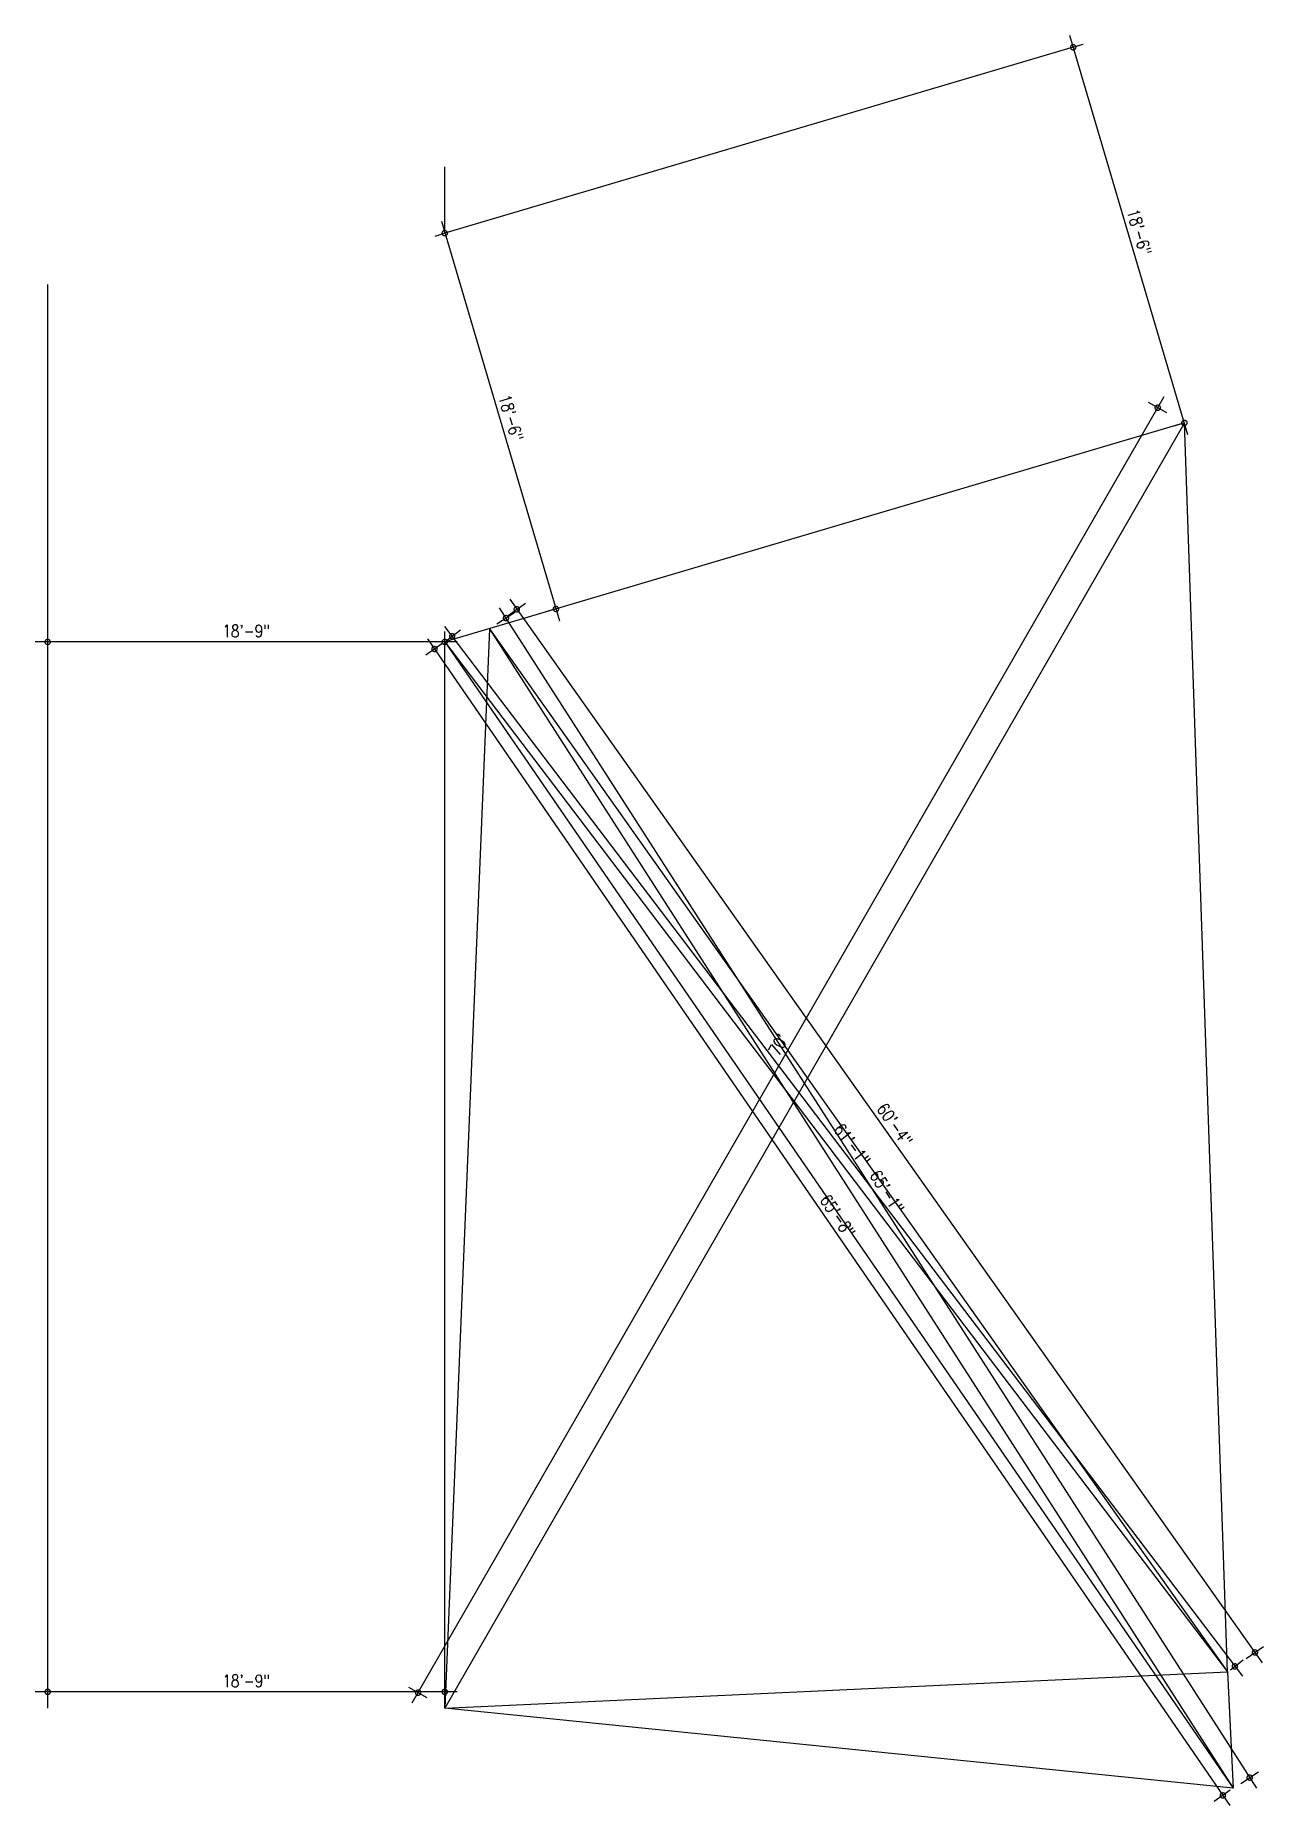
# Model space of a CAD drawing. Header units: inches. Extents: x -9985691 to 3643, y -3270716 to 4788.
# Drawn here: x -4988804 to -4988108, y -3265008 to -3264005 of the extents above; entities that cross this region are included whole.
import ezdxf

# ---------------------------------------------------------------- set-up
doc = ezdxf.new("R2010")
doc.units = ezdxf.units.IN
doc.header["$LTSCALE"] = 2
doc.header["$MEASUREMENT"] = 0
doc.header["$PDMODE"] = 34
doc.layers.get('0').update_dxf_attribs({"linetype": 'CONTINUOUS'})
doc.layers.get('DEFPOINTS').update_dxf_attribs({"color": 141, "linetype": 'CONTINUOUS'})
doc.styles.add('ROMANS', font='Romans.shx', dxfattribs={"width": 0.8})
doc.dimstyles.new('8 SCALE', dxfattribs={"dimscale": 0, "dimtxt": 7, "dimasz": 6, "dimexe": 6, "dimexo": 2, "dimgap": 2, "dimtad": 1, "dimdec": 0, "dimzin": 0, "dimdsep": 46, "dimlunit": 4, "dimtxsty": 'ROMANS', "dimblk": 'DOTSMALL', "dimcen": 0, "dimdle": 7, "dimclrd": 8, "dimclre": 8, "dimclrt": 3, "dimadec": 0, "dimazin": 0, "dimtfac": 1, "dimtdec": 0, "dimtofl": 0, "dimtmove": 2, "dimatfit": 3, "dimfxl": 6, "dimfxlon": 1, "dimtolj": 1, "dimtzin": 0, "dimarcsym": 0})

msp = doc.modelspace()

# ---------------------------------------------------------------- blocks, each defined once
blk = doc.blocks.new('_DOTSMALL')
at = {"color": 0, "linetype": 'ByBlock', "const_width": 0.5}
blk.add_lwpolyline([(-0.0625, 0, 1), (0.0625, 0, 1)], format="xyb", close=True, dxfattribs=at)
blk = doc.blocks.new('*D570')
at = {"color": 8, "lineweight": -2, "ltscale": 0.5, "transparency": 16777216}
for p, q in [((-4988536.1, -3264333.6), (-4988526.3, -3264326.6)), ((-4988535.2, -3264324.4), (-4988108.9, -3264926.9)), ((-4988117.8, -3264924.6), (-4988108, -3264917.7))]:
    blk.add_line(p, q, dxfattribs=at)
at = {"layer": 'DEFPOINTS', "color": 0, "ltscale": 0.5, "transparency": 16777216}
for p in [(-4988546.7, -3264341.1), (-4988112.9, -3264921.1), (-4988128.4, -3264932.1)]:
    blk.add_point(p, dxfattribs=at)
at = {"color": 8, "lineweight": -2, "ltscale": 0.5, "transparency": 16777216, "xscale": 6, "yscale": 6, "zscale": 6}
for p, rotation in [((-4988531.2, -3264330.1), 125.2861625168932), ((-4988112.9, -3264921.1), 305.2861625168932)]:
    blk.add_blockref('_DOTSMALL', p, dxfattribs=dict(at, rotation=rotation))
at = {"color": 3, "ltscale": 0.5, "transparency": 16777216, "insert": (-4988317, -3264622.1), "char_height": 7, "attachment_point": 5, "rotation": 305.2862, "style": 'ROMANS'}
blk.add_mtext('\\A1;60\'-4"', dxfattribs=at)
blk = doc.blocks.new('*D571')
at = {"color": 8, "lineweight": -2, "ltscale": 0.5, "transparency": 16777216}
for p, q in [((-4988542.4, -3264338.3), (-4988532.3, -3264331.8)), ((-4988541.1, -3264329.2), (-4988112.1, -3264997.9)), ((-4988121, -3264995.3), (-4988110.9, -3264988.8))]:
    blk.add_line(p, q, dxfattribs=at)
at = {"layer": 'DEFPOINTS', "color": 0, "ltscale": 0.5, "transparency": 16777216}
for p in [(-4988546.7, -3264341.1), (-4988115.9, -3264992), (-4988125.3, -3264998)]:
    blk.add_point(p, dxfattribs=at)
at = {"color": 8, "lineweight": -2, "ltscale": 0.5, "transparency": 16777216, "xscale": 6, "yscale": 6, "zscale": 6}
for p, rotation in [((-4988537.3, -3264335.1), 122.6791792936752), ((-4988115.9, -3264992), 302.6791792936752)]:
    blk.add_blockref('_DOTSMALL', p, dxfattribs=dict(at, rotation=rotation))
at = {"color": 3, "ltscale": 0.5, "transparency": 16777216, "insert": (-4988321.4, -3264660.2), "char_height": 7, "attachment_point": 5, "rotation": 302.6792, "style": 'ROMANS'}
blk.add_mtext('\\A1;65\'-1"', dxfattribs=at)
blk = doc.blocks.new('*D572')
at = {"color": 8, "lineweight": -2, "ltscale": 0.5, "transparency": 16777216}
for p, q in [((-4988573.6, -3264349.7), (-4988582.8, -3264356)), ((-4988581.8, -3264346.8), (-4988127.2, -3265007.9)), ((-4988126.9, -3264999.2), (-4988136.1, -3265005.5))]:
    blk.add_line(p, q, dxfattribs=at)
at = {"layer": 'DEFPOINTS', "color": 0, "ltscale": 0.5, "transparency": 16777216}
for p in [(-4988572, -3264348.6), (-4988131.1, -3265002.1), (-4988125.3, -3264998)]:
    blk.add_point(p, dxfattribs=at)
at = {"color": 8, "lineweight": -2, "ltscale": 0.5, "transparency": 16777216, "xscale": 6, "yscale": 6, "zscale": 6}
for p, rotation in [((-4988577.8, -3264352.6), 124.5188354522615), ((-4988131.1, -3265002.1), 304.5188354522615)]:
    blk.add_blockref('_DOTSMALL', p, dxfattribs=dict(at, rotation=rotation))
at = {"color": 3, "ltscale": 0.5, "transparency": 16777216, "insert": (-4988349.4, -3264673.9), "char_height": 7, "attachment_point": 5, "rotation": 304.5188, "style": 'ROMANS'}
blk.add_mtext('\\A1;65\'-8"', dxfattribs=at)
blk = doc.blocks.new('*D573')
at = {"color": 8, "lineweight": -2, "ltscale": 0.5, "transparency": 16777216}
for p, q in [((-4988572.1, -3264339.8), (-4988120, -3264934.5)), ((-4988570.4, -3264347.4), (-4988563, -3264341.8)), ((-4988126.8, -3264930.9), (-4988119.5, -3264925.3))]:
    blk.add_line(p, q, dxfattribs=at)
at = {"layer": 'DEFPOINTS', "color": 0, "ltscale": 0.5, "transparency": 16777216}
for p in [(-4988572, -3264348.6), (-4988128.4, -3264932.1), (-4988124.3, -3264929)]:
    blk.add_point(p, dxfattribs=at)
at = {"color": 8, "lineweight": -2, "ltscale": 0.5, "transparency": 16777216, "xscale": 6, "yscale": 6, "zscale": 6}
for p, rotation in [((-4988567.8, -3264345.4), 127.2364378178226), ((-4988124.3, -3264929), 307.2364378178227)]:
    blk.add_blockref('_DOTSMALL', p, dxfattribs=dict(at, rotation=rotation))
at = {"color": 3, "ltscale": 0.5, "transparency": 16777216, "insert": (-4988341.1, -3264633.5), "char_height": 7, "attachment_point": 5, "rotation": 307.2364, "style": 'ROMANS'}
blk.add_mtext('\\A1;61\'-1"', dxfattribs=at)
blk = doc.blocks.new('*D574')
at = {"color": 8, "lineweight": -2, "ltscale": 0.5, "transparency": 16777216}
for p, q in [((-4988164.5, -3264209.8), (-4988590.6, -3264949.9)), ((-4988162.8, -3264218.8), (-4988173.2, -3264212.9)), ((-4988581.9, -3264946.9), (-4988592.3, -3264940.9))]:
    blk.add_line(p, q, dxfattribs=at)
at = {"layer": 'DEFPOINTS', "color": 0, "ltscale": 0.5, "transparency": 16777216}
for p in [(-4988152.9, -3264224.5), (-4988587.1, -3264943.9), (-4988572, -3264952.6)]:
    blk.add_point(p, dxfattribs=at)
at = {"color": 8, "lineweight": -2, "ltscale": 0.5, "transparency": 16777216, "xscale": 6, "yscale": 6, "zscale": 6}
for p, rotation in [((-4988168, -3264215.9), 60.07616839993868), ((-4988587.1, -3264943.9), 240.0761683999387)]:
    blk.add_blockref('_DOTSMALL', p, dxfattribs=dict(at, rotation=rotation))
at = {"color": 3, "ltscale": 0.5, "transparency": 16777216, "insert": (-4988382.9, -3264576.8), "char_height": 7, "attachment_point": 5, "rotation": 60.0762, "style": 'ROMANS'}
blk.add_mtext("\\A1;70'", dxfattribs=at)
blk = doc.blocks.new('*D575')
at = {"color": 8, "lineweight": -2, "ltscale": 0.5, "transparency": 16777216}
for p, q in [((-4988565, -3264943.4), (-4988804, -3264943.4)), ((-4988797, -3264949.4), (-4988797, -3264937.4)), ((-4988572, -3264949.4), (-4988572, -3264937.4))]:
    blk.add_line(p, q, dxfattribs=at)
at = {"layer": 'DEFPOINTS', "color": 0, "ltscale": 0.5, "transparency": 16777216}
for p in [(-4988797, -3264943.4), (-4988797, -3264952.6), (-4988572, -3264952.6)]:
    blk.add_point(p, dxfattribs=at)
at = {"color": 8, "lineweight": -2, "ltscale": 0.5, "transparency": 16777216, "xscale": 6, "yscale": 6, "zscale": 6, "rotation": 180}
blk.add_blockref('_DOTSMALL', (-4988797, -3264943.4), dxfattribs=at)
at = {"color": 8, "lineweight": -2, "ltscale": 0.5, "transparency": 16777216, "xscale": 6, "yscale": 6, "zscale": 6}
blk.add_blockref('_DOTSMALL', (-4988572, -3264943.4), dxfattribs=at)
at = {"color": 3, "ltscale": 0.5, "transparency": 16777216, "insert": (-4988684.5, -3264937.2), "char_height": 7, "attachment_point": 5, "style": 'ROMANS'}
blk.add_mtext('\\A1;18\'-9"', dxfattribs=at)
blk = doc.blocks.new('*D576')
at = {"color": 8, "lineweight": -2, "ltscale": 0.5, "transparency": 16777216}
for p, q in [((-4988565, -3264348.6), (-4988804, -3264348.6)), ((-4988797, -3264348.6), (-4988797, -3264342.6)), ((-4988572, -3264348.6), (-4988572, -3264342.6))]:
    blk.add_line(p, q, dxfattribs=at)
at = {"layer": 'DEFPOINTS', "color": 0, "ltscale": 0.5, "transparency": 16777216}
for p in [(-4988797, -3264348.6), (-4988797, -3264348.6), (-4988572, -3264348.6)]:
    blk.add_point(p, dxfattribs=at)
at = {"color": 8, "lineweight": -2, "ltscale": 0.5, "transparency": 16777216, "xscale": 6, "yscale": 6, "zscale": 6, "rotation": 180}
blk.add_blockref('_DOTSMALL', (-4988797, -3264348.6), dxfattribs=at)
at = {"color": 8, "lineweight": -2, "ltscale": 0.5, "transparency": 16777216, "xscale": 6, "yscale": 6, "zscale": 6}
blk.add_blockref('_DOTSMALL', (-4988572, -3264348.6), dxfattribs=at)
at = {"color": 3, "ltscale": 0.5, "transparency": 16777216, "insert": (-4988684.5, -3264342.4), "char_height": 7, "attachment_point": 5, "style": 'ROMANS'}
blk.add_mtext('\\A1;18\'-9"', dxfattribs=at)
blk = doc.blocks.new('*D577')
at = {"color": 8, "lineweight": -2, "ltscale": 0.5, "transparency": 16777216}
for p, q in [((-4988573.9, -3264110.3), (-4988507, -3264336.6)), ((-4988572, -3264117), (-4988577.7, -3264118.8)), ((-4988509, -3264329.9), (-4988514.7, -3264331.6))]:
    blk.add_line(p, q, dxfattribs=at)
at = {"layer": 'DEFPOINTS', "color": 0, "ltscale": 0.5, "transparency": 16777216}
for p in [(-4988572, -3264117), (-4988509, -3264329.9), (-4988509, -3264329.9)]:
    blk.add_point(p, dxfattribs=at)
at = {"color": 8, "lineweight": -2, "ltscale": 0.5, "transparency": 16777216, "xscale": 6, "yscale": 6, "zscale": 6}
for p, rotation in [((-4988572, -3264117), 106.4869188263825), ((-4988509, -3264329.9), 286.4869188263826)]:
    blk.add_blockref('_DOTSMALL', p, dxfattribs=dict(at, rotation=rotation))
at = {"color": 3, "ltscale": 0.5, "transparency": 16777216, "insert": (-4988534.5, -3264221.7), "char_height": 7, "attachment_point": 5, "rotation": 286.4869, "style": 'ROMANS'}
blk.add_mtext('\\A1;18\'-6"', dxfattribs=at)
blk = doc.blocks.new('*D578')
at = {"color": 8, "lineweight": -2, "ltscale": 0.5, "transparency": 16777216}
for p, q in [((-4988150.9, -3264231.3), (-4988217.9, -3264005)), ((-4988215.9, -3264011.7), (-4988210.2, -3264010)), ((-4988152.9, -3264224.5), (-4988158.7, -3264226.3))]:
    blk.add_line(p, q, dxfattribs=at)
at = {"layer": 'DEFPOINTS', "color": 0, "ltscale": 0.5, "transparency": 16777216}
for p in [(-4988215.9, -3264011.7), (-4988215.9, -3264011.7), (-4988152.9, -3264224.5)]:
    blk.add_point(p, dxfattribs=at)
at = {"color": 8, "lineweight": -2, "ltscale": 0.5, "transparency": 16777216, "xscale": 6, "yscale": 6, "zscale": 6}
for p, rotation in [((-4988215.9, -3264011.7), 106.4869188263144), ((-4988152.9, -3264224.5), 286.4869188263144)]:
    blk.add_blockref('_DOTSMALL', p, dxfattribs=dict(at, rotation=rotation))
at = {"color": 3, "ltscale": 0.5, "transparency": 16777216, "insert": (-4988178.5, -3264116.4), "char_height": 7, "attachment_point": 5, "rotation": 286.4869, "style": 'ROMANS'}
blk.add_mtext('\\A1;18\'-6"', dxfattribs=at)

# ---------------------------------------------------------------- dimensions: what is measured, and where the dimension line sits
at = {"ltscale": 0.5}
for p1, p2, distance, picture, middle in [((-4988152.9, -3264224.5), (-4988215.9, -3264011.7), 0, '*D578', (-4988178.5, -3264116.4)), ((-4988572, -3264117), (-4988509, -3264329.9), 0, '*D577', (-4988534.5, -3264221.7)), ((-4988152.9, -3264224.5), (-4988572, -3264952.6), -17.4, '*D574', (-4988382.9, -3264576.8)), ((-4988546.7, -3264341.1), (-4988128.4, -3264932.1), 19, '*D570', (-4988317, -3264622.1)), ((-4988546.6902, -3264341.0883), (-4988125.2668, -3264998.0478), 11.1146, '*D571', (-4988321.4327, -3264660.2373)), ((-4988572, -3264348.6), (-4988128.4, -3264932.1), 5.2, '*D573', (-4988341.1, -3264633.5)), ((-4988572, -3264348.6), (-4988125.3, -3264998), -7.1, '*D572', (-4988349.4, -3264673.9))]:
    dim = msp.add_aligned_dim(p1=p1, p2=p2, distance=distance, dimstyle='8 SCALE', override={"dimscale": 1}, dxfattribs=at)
    dim.commit()
    dim.dimension.update_dxf_attribs({"geometry": picture, "text_midpoint": middle})
for base, p1, p2, picture, middle in [((-4988797, -3264348.6), (-4988572, -3264348.6), (-4988797, -3264348.6), '*D576', (-4988684.5, -3264342.4)), ((-4988797, -3264943.4), (-4988572, -3264952.6), (-4988797, -3264952.6), '*D575', (-4988684.5, -3264937.2))]:
    dim = msp.add_linear_dim(base=base, p1=p1, p2=p2, dimstyle='8 SCALE', override={"dimscale": 1}, dxfattribs=at)
    dim.commit()
    dim.dimension.update_dxf_attribs({"geometry": picture, "text_midpoint": middle})

# ---------------------------------------------------------------- linework, layer by layer
at = {"ltscale": 0.5}
for p, q in [((-4988215.9, -3264011.7), (-4988572, -3264117)), ((-4988572, -3264117), (-4988572, -3264079.5)), ((-4988797, -3264952.6), (-4988797, -3264146.1)), ((-4988152.9, -3264224.5), (-4988572, -3264348.6)), ((-4988152.9, -3264224.5), (-4988572, -3264952.6)), ((-4988128.4, -3264932.1), (-4988152.9, -3264224.5)), ((-4988546.7, -3264341.1), (-4988572, -3264952.6)), ((-4988546.7, -3264341.1), (-4988128.4, -3264932.1)), ((-4988546.7, -3264341.1), (-4988125.3, -3264998)), ((-4988572, -3264952.6), (-4988572, -3264348.6)), ((-4988572, -3264348.6), (-4988128.4, -3264932.1)), ((-4988572, -3264348.6), (-4988125.3, -3264998)), ((-4988572, -3264952.6), (-4988128.4, -3264932.1)), ((-4988128.4, -3264932.1), (-4988125.3, -3264998)), ((-4988125.3, -3264998), (-4988572, -3264952.6))]:
    msp.add_line(p, q, dxfattribs=at)

msp.set_redraw_order([(e.dxf.handle, doc.entitydb.next_handle()) for e in msp.query("TEXT MTEXT ATTDEF DIMENSION ARC_DIMENSION")])  # texts and dimensions are drawn at this point

doc.saveas('drawing.dxf')
